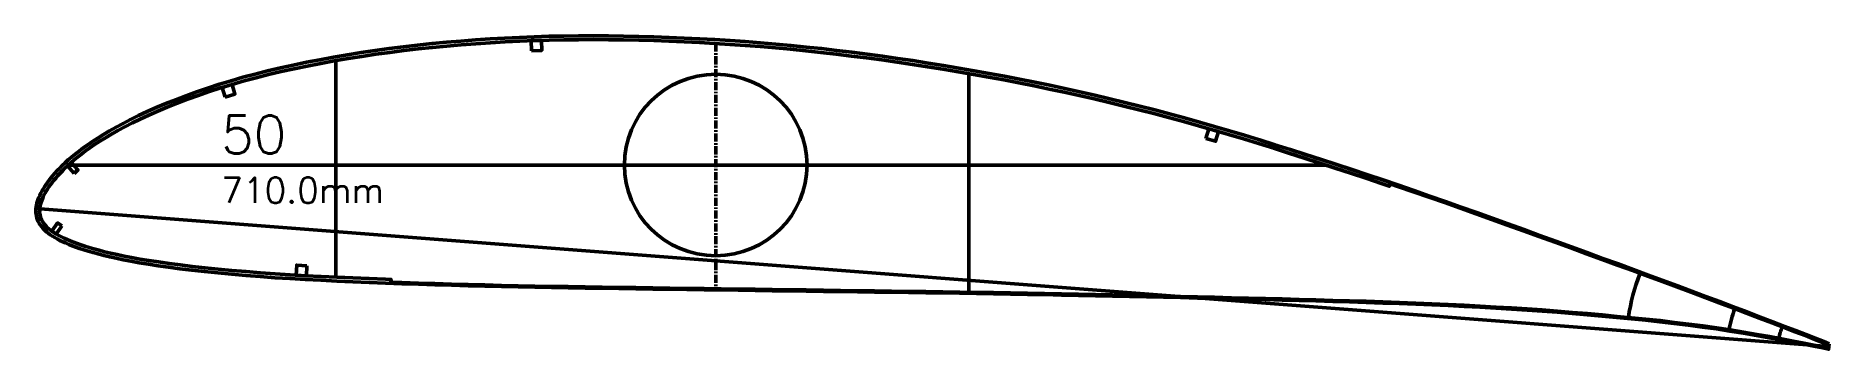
# Model space of a CAD drawing. Header units: metres. Extents: x -3 to 1074, y -15727 to -22.
# Drawn here: x -2 to 706, y -10173 to -10049 of the extents above; entities that cross this region are included whole.
import ezdxf
from ezdxf.enums import TextEntityAlignment as Align

# ---------------------------------------------------------------- set-up
doc = ezdxf.new("R2010")
doc.units = ezdxf.units.M
doc.linetypes.add('CENTER', pattern=[5.08, 3.175, -0.635, 0.635, -0.635])
for name, color, linetype, lineweight in [('FoilLayer', 7, 'Continuous', 50), ('StringerLayer', 7, 'Continuous', 50), ('SubLayer', 7, 'Continuous', 50), ('TextLayer', 7, 'Continuous', 50)]:
    doc.layers.add(name, color=color, linetype=linetype, lineweight=lineweight)
doc.styles.add('MSゴシック', font='romans')

msp = doc.modelspace()

# ---------------------------------------------------------------- texts
at = {"layer": 'TextLayer', "style": 'MSゴシック'}
msp.add_text('50', height=15, dxfattribs=at).set_placement((71, -10100), align=Align.BOTTOM_LEFT)
msp.add_text('710.0mm', height=10, dxfattribs=at).set_placement((71, -10105), align=Align.TOP_LEFT)

# ---------------------------------------------------------------- linework, layer by layer
at = {"layer": 'FoilLayer'}
for points in [[(705.87, -10170.66), (703.76, -10169.8), (700.36, -10168.48), (696.68, -10167.02), (692.66, -10165.46), (688.28, -10163.79), (683.57, -10161.99), (678.58, -10160.08), (673.36, -10158.09), (667.99, -10156.04), (662.56, -10153.99), (657.1, -10151.97), (651.55, -10149.88), (645.94, -10147.75), (640.24, -10145.63), (634.44, -10143.48), (628.54, -10141.33), (622.53, -10139.12), (616.43, -10136.89), (610.25, -10134.63), (604.04, -10132.36), (597.8, -10130.08), (591.56, -10127.81), (585.32, -10125.55), (579.08, -10123.3), (572.84, -10121.05), (566.62, -10118.83), (560.42, -10116.61), (554.25, -10114.43), (548.09, -10112.27), (541.93, -10110.13), (535.79, -10108.01), (529.66, -10105.91), (523.55, -10103.84), (517.45, -10101.8), (511.35, -10099.79), (505.25, -10097.8), (499.15, -10095.83), (493.07, -10093.88), (487.02, -10091.97), (481.02, -10090.09), (475.05, -10088.27), (469.11, -10086.49), (463.19, -10084.76), (457.28, -10083.07), (451.38, -10081.42), (445.48, -10079.82), (439.59, -10078.25), (433.71, -10076.74), (427.81, -10075.26), (421.91, -10073.83), (416, -10072.44), (410.07, -10071.09), (404.14, -10069.78), (398.19, -10068.5), (392.24, -10067.27), (386.27, -10066.07), (380.29, -10064.92), (374.29, -10063.81), (368.27, -10062.72), (362.24, -10061.68), (356.21, -10060.67), (350.17, -10059.7), (344.13, -10058.76), (338.1, -10057.87), (332.07, -10057.02), (326.05, -10056.21), (320.02, -10055.44), (314.01, -10054.71), (307.99, -10054.02), (301.98, -10053.38), (295.96, -10052.78), (289.95, -10052.23), (283.94, -10051.72), (277.93, -10051.25), (271.92, -10050.83), (265.9, -10050.45), (259.88, -10050.11), (253.87, -10049.81), (247.87, -10049.56), (241.87, -10049.35), (235.88, -10049.18), (229.9, -10049.06), (223.94, -10048.99), (218, -10048.95), (212.1, -10048.97), (206.24, -10049.03), (200.41, -10049.15), (194.6, -10049.32), (188.79, -10049.55), (182.99, -10049.84), (177.2, -10050.17), (171.44, -10050.56), (165.68, -10051), (159.95, -10051.5), (154.25, -10052.04), (148.58, -10052.64), (142.95, -10053.29), (137.35, -10054), (131.8, -10054.76), (126.29, -10055.58), (120.83, -10056.45), (115.41, -10057.39), (110.02, -10058.39), (104.71, -10059.42), (99.49, -10060.5), (94.37, -10061.62), (89.35, -10062.8), (84.44, -10064.05), (79.62, -10065.35), (74.9, -10066.7), (70.28, -10068.11), (65.78, -10069.57), (61.4, -10071.07), (57.16, -10072.61), (53.06, -10074.18), (49.12, -10075.76), (45.36, -10077.34), (41.79, -10078.91), (38.42, -10080.47), (35.25, -10082.02), (32.29, -10083.54), (29.51, -10085.04), (26.93, -10086.51), (24.52, -10087.94), (22.28, -10089.33), (20.21, -10090.67), (18.29, -10091.98), (16.52, -10093.25), (14.87, -10094.49), (13.35, -10095.69), (11.94, -10096.86), (10.63, -10098), (9.41, -10099.1), (8.28, -10100.17), (7.24, -10101.21), (6.26, -10102.23), (5.36, -10103.22), (4.53, -10104.19), (3.75, -10105.13), (3.03, -10106.05), (2.37, -10106.95), (1.76, -10107.83), (1.19, -10108.69), (0.66, -10109.53), (0.19, -10110.36), (-0.23, -10111.19), (-0.62, -10111.99), (-0.97, -10112.78), (-1.28, -10113.56), (-1.53, -10114.33), (-1.73, -10115.09), (-1.9, -10115.84), (-2.03, -10116.57), (-2.12, -10117.29), (-2.16, -10118.01), (-2.16, -10118.74), (-2.1, -10119.47), (-1.97, -10120.2), (-1.78, -10120.94), (-1.52, -10121.67), (-1.2, -10122.39), (-0.82, -10123.1), (-0.38, -10123.79), (0.13, -10124.46), (0.7, -10125.12), (1.32, -10125.76), (2, -10126.38), (2.74, -10126.99), (3.53, -10127.58), (4.38, -10128.15), (5.29, -10128.7), (6.27, -10129.24), (7.31, -10129.77), (8.42, -10130.3), (9.6, -10130.82), (10.85, -10131.35), (12.18, -10131.89), (13.6, -10132.42), (15.13, -10132.96), (16.76, -10133.5), (18.51, -10134.04), (20.4, -10134.59), (22.43, -10135.15), (24.63, -10135.72), (27.01, -10136.3), (29.58, -10136.88), (32.36, -10137.47), (35.39, -10138.05), (38.68, -10138.63), (42.25, -10139.21), (46.11, -10139.8), (50.26, -10140.4), (54.69, -10140.98), (59.41, -10141.54), (64.4, -10142.08), (69.65, -10142.61), (75.1, -10143.13), (80.71, -10143.63), (86.43, -10144.1), (92.25, -10144.53), (98.18, -10144.91), (104.23, -10145.25), (110.4, -10145.57), (116.65, -10145.87), (122.98, -10146.14), (129.39, -10146.4), (135.87, -10146.65), (142.37, -10146.9), (148.88, -10147.13), (155.38, -10147.34), (161.9, -10147.53), (168.46, -10147.71), (175.04, -10147.87), (181.64, -10148.03), (188.23, -10148.18), (194.81, -10148.31), (201.41, -10148.42), (208.03, -10148.52), (214.69, -10148.61), (221.36, -10148.71), (228.05, -10148.82), (234.74, -10148.91), (241.45, -10149.01), (248.18, -10149.09), (254.91, -10149.18), (261.64, -10149.28), (268.38, -10149.38), (275.11, -10149.48), (281.84, -10149.57), (288.57, -10149.66), (295.3, -10149.75), (302.04, -10149.84), (308.77, -10149.93), (315.51, -10150.03), (322.24, -10150.13), (328.97, -10150.22), (335.7, -10150.3), (342.43, -10150.39), (349.16, -10150.48), (355.87, -10150.57), (362.58, -10150.67), (369.29, -10150.77), (376, -10150.88), (382.7, -10150.99), (389.39, -10151.11), (396.07, -10151.24), (402.76, -10151.38), (409.46, -10151.52), (416.17, -10151.67), (422.89, -10151.82), (429.61, -10151.97), (436.33, -10152.11), (443.05, -10152.25), (449.76, -10152.41), (456.47, -10152.56), (463.19, -10152.72), (469.89, -10152.88), (476.58, -10153.03), (483.25, -10153.19), (489.92, -10153.36), (496.58, -10153.55), (503.25, -10153.74), (509.91, -10153.93), (516.54, -10154.12), (523.12, -10154.32), (529.65, -10154.54), (536.16, -10154.78), (542.64, -10155.02), (549.05, -10155.28), (555.4, -10155.56), (561.71, -10155.88), (568, -10156.23), (574.28, -10156.59), (580.5, -10156.95), (586.59, -10157.31), (592.57, -10157.73), (598.52, -10158.21), (604.48, -10158.7), (610.37, -10159.17), (616.19, -10159.68), (621.97, -10160.26), (627.75, -10160.84), (633.46, -10161.38), (639.08, -10161.95), (644.68, -10162.63), (650.31, -10163.35), (655.91, -10164.07), (661.36, -10164.8), (666.7, -10165.62), (672.01, -10166.51), (677.22, -10167.4), (682.26, -10168.28), (687.05, -10169.15), (691.58, -10170), (695.83, -10170.81), (699.78, -10171.58), (703.41, -10172.3), (705.66, -10172.78)], [(705.71, -10171.08), (703.6, -10170.22), (700.2, -10168.9), (696.52, -10167.44), (692.5, -10165.88), (688.12, -10164.21), (683.41, -10162.41), (678.42, -10160.5), (673.2, -10158.51), (667.83, -10156.46), (662.41, -10154.41), (656.94, -10152.39), (651.39, -10150.3), (645.79, -10148.17), (640.08, -10146.05), (634.28, -10143.9), (628.39, -10141.75), (622.38, -10139.54), (616.27, -10137.31), (610.1, -10135.05), (603.88, -10132.78), (597.64, -10130.51), (591.4, -10128.23), (585.16, -10125.97), (578.93, -10123.72), (572.69, -10121.48), (566.47, -10119.25), (560.27, -10117.04), (554.1, -10114.85), (547.94, -10112.69), (541.79, -10110.55), (535.64, -10108.43), (532.61, -10107.39), (532.27, -10108.39), (529.18, -10107.33), (523.08, -10105.26), (516.98, -10103.23), (510.88, -10101.21), (504.79, -10099.22), (498.69, -10097.25), (492.61, -10095.31), (486.57, -10093.4), (480.58, -10091.53), (474.62, -10089.71), (468.69, -10087.93), (462.78, -10086.2), (456.88, -10084.51), (450.98, -10082.87), (445.1, -10081.27), (439.22, -10079.71), (433.34, -10078.19), (427.46, -10076.72), (421.57, -10075.29), (415.67, -10073.9), (409.75, -10072.55), (403.82, -10071.24), (397.89, -10069.97), (391.94, -10068.74), (385.99, -10067.55), (380.02, -10066.4), (374.02, -10065.28), (368.01, -10064.2), (361.99, -10063.16), (355.97, -10062.15), (349.94, -10061.18), (343.91, -10060.25), (337.89, -10059.35), (331.87, -10058.5), (325.86, -10057.69), (319.84, -10056.93), (313.84, -10056.2), (307.83, -10055.52), (301.83, -10054.88), (295.83, -10054.28), (289.83, -10053.72), (283.83, -10053.21), (277.83, -10052.75), (271.82, -10052.32), (265.81, -10051.94), (259.81, -10051.6), (253.81, -10051.31), (247.81, -10051.06), (241.83, -10050.85), (235.85, -10050.68), (229.88, -10050.56), (223.93, -10050.49), (218.01, -10050.45), (212.12, -10050.47), (206.27, -10050.53), (200.45, -10050.64), (194.66, -10050.82), (188.86, -10051.05), (183.08, -10051.34), (177.31, -10051.67), (171.55, -10052.06), (165.81, -10052.5), (160.1, -10052.99), (154.41, -10053.53), (148.76, -10054.13), (143.14, -10054.78), (137.56, -10055.48), (132.02, -10056.24), (126.53, -10057.06), (121.08, -10057.93), (115.68, -10058.87), (110.31, -10059.86), (105.01, -10060.89), (99.81, -10061.96), (94.71, -10063.08), (89.72, -10064.26), (84.83, -10065.49), (80.03, -10066.79), (75.34, -10068.14), (70.75, -10069.54), (66.27, -10070.99), (61.91, -10072.48), (57.69, -10074.01), (53.62, -10075.57), (49.7, -10077.14), (45.96, -10078.71), (42.42, -10080.27), (39.08, -10081.82), (35.94, -10083.35), (33, -10084.86), (30.25, -10086.35), (27.69, -10087.8), (25.31, -10089.21), (23.1, -10090.58), (21.05, -10091.91), (19.17, -10093.2), (17.42, -10094.45), (15.81, -10095.66), (14.31, -10096.85), (12.92, -10098), (11.64, -10099.11), (10.44, -10100.19), (9.34, -10101.24), (8.32, -10102.25), (7.37, -10103.24), (6.5, -10104.2), (5.69, -10105.14), (4.93, -10106.05), (4.24, -10106.94), (3.61, -10107.8), (3.01, -10108.66), (2.46, -10109.49), (1.96, -10110.28), (1.52, -10111.05), (1.12, -10111.84), (0.75, -10112.61), (0.42, -10113.32), (0.15, -10114.01), (-0.08, -10114.72), (-0.27, -10115.42), (-0.42, -10116.1), (-0.54, -10116.75), (-0.62, -10117.41), (-0.66, -10118), (-0.67, -10118.61), (-0.62, -10119.21), (-0.52, -10119.82), (-0.36, -10120.44), (-0.15, -10121.06), (0.12, -10121.68), (0.44, -10122.29), (0.82, -10122.89), (1.26, -10123.48), (1.77, -10124.07), (2.34, -10124.65), (2.95, -10125.23), (3.63, -10125.78), (4.36, -10126.33), (5.16, -10126.86), (6.02, -10127.39), (6.95, -10127.9), (7.96, -10128.42), (9.03, -10128.93), (10.18, -10129.44), (11.4, -10129.96), (12.71, -10130.48), (14.11, -10131.01), (15.6, -10131.54), (17.2, -10132.07), (18.93, -10132.6), (20.79, -10133.14), (22.81, -10133.69), (24.99, -10134.26), (27.34, -10134.83), (29.89, -10135.42), (32.65, -10136), (35.65, -10136.58), (38.92, -10137.15), (42.47, -10137.73), (46.32, -10138.32), (50.45, -10138.91), (54.87, -10139.49), (59.57, -10140.05), (64.55, -10140.59), (69.79, -10141.12), (75.23, -10141.64), (80.83, -10142.14), (86.54, -10142.6), (92.35, -10143.03), (98.27, -10143.41), (104.31, -10143.75), (110.47, -10144.07), (116.71, -10144.37), (123.04, -10144.65), (129.45, -10144.9), (135.92, -10145.16), (138.09, -10145.24), (138.05, -10146.29), (142.38, -10146.45), (148.89, -10146.68), (155.4, -10146.89), (161.92, -10147.08), (168.47, -10147.26), (175.05, -10147.42), (181.65, -10147.58), (188.24, -10147.73), (194.82, -10147.86), (201.41, -10147.97), (208.04, -10148.07), (214.7, -10148.16), (221.37, -10148.26), (228.05, -10148.37), (234.75, -10148.46), (241.46, -10148.56), (248.19, -10148.64), (254.92, -10148.74), (261.65, -10148.83), (268.39, -10148.93), (275.12, -10149.03), (281.85, -10149.12), (288.58, -10149.21), (295.31, -10149.3), (302.04, -10149.39), (308.78, -10149.48), (315.51, -10149.58), (322.25, -10149.68), (328.98, -10149.77), (335.71, -10149.85), (342.44, -10149.94), (349.16, -10150.03), (355.88, -10150.12), (362.59, -10150.22), (369.3, -10150.32), (376, -10150.43), (382.7, -10150.54), (389.4, -10150.66), (396.08, -10150.79), (402.77, -10150.93), (409.47, -10151.07), (416.18, -10151.22), (422.9, -10151.37), (429.62, -10151.52), (436.34, -10151.66), (443.06, -10151.8), (449.77, -10151.96), (456.48, -10152.11), (463.2, -10152.27), (469.9, -10152.43), (476.59, -10152.58), (483.27, -10152.74), (489.93, -10152.92), (496.59, -10153.1), (503.26, -10153.29), (509.92, -10153.48), (516.55, -10153.67), (523.14, -10153.87), (529.67, -10154.09), (536.18, -10154.33), (542.66, -10154.57), (549.07, -10154.83), (555.42, -10155.11), (561.73, -10155.43), (568.03, -10155.78), (574.3, -10156.14), (580.52, -10156.5), (586.62, -10156.86), (592.6, -10157.28), (598.56, -10157.76), (604.52, -10158.25), (610.41, -10158.72), (616.23, -10159.24), (622.02, -10159.81), (627.79, -10160.39), (633.5, -10160.93), (639.13, -10161.51), (644.73, -10162.18), (650.37, -10162.9), (655.97, -10163.62), (661.43, -10164.35), (666.78, -10165.18), (672.09, -10166.06), (677.3, -10166.96), (682.34, -10167.83), (687.13, -10168.7), (691.66, -10169.56), (695.92, -10170.37), (699.87, -10171.14), (703.51, -10171.86), (705.75, -10172.34)]]:
    msp.add_lwpolyline(points, close=True, dxfattribs=at)
at = {"layer": 'StringerLayer'}
for points in [[(193.55, -10054.86), (197.55, -10054.73), (197.43, -10050.74), (193.43, -10050.86), (193.55, -10054.86)], [(72.63, -10073.15), (76.46, -10071.98), (75.29, -10068.15), (71.46, -10069.32), (72.63, -10073.15)], [(459.78, -10089.49), (463.62, -10090.62), (464.75, -10086.78), (460.91, -10085.65), (459.78, -10089.49)], [(12.95, -10103.31), (14.44, -10101.97), (11.75, -10099.01), (10.27, -10100.35), (12.95, -10103.31)], [(8.07, -10124), (6.41, -10122.89), (4.18, -10126.21), (5.84, -10127.32), (8.07, -10124)], [(104.86, -10139.78), (100.87, -10139.55), (100.64, -10143.54), (104.64, -10143.77), (104.86, -10139.78)]]:
    msp.add_lwpolyline(points, dxfattribs=at)
at = {"layer": 'SubLayer', "linetype": 'CENTER'}
msp.add_line((266.25, -10051.97), (266.25, -10148.9), dxfattribs=at)
at = {"layer": 'SubLayer'}
for p, q in [((116.25, -10058.77), (116.25, -10144.35)), ((366.25, -10063.9), (366.25, -10150.27)), ((507.17, -10100), (10.65, -10100)), ((-2.11, -10117.25), (705.79, -10171.72))]:
    msp.add_line(p, q, dxfattribs=at)
for radius, start, end in [(80, 158.79197, 171.77225), (40, 158.07828, 170.4927), (20, 157.05955, 170.75464)]:
    msp.add_arc((705.79, -10171.72), radius, start, end, dxfattribs=at)
msp.add_ellipse((266.25, -10100), major_axis=(36.06, 0), ratio=0.993964, dxfattribs=at)

msp.set_redraw_order([(e.dxf.handle, doc.entitydb.next_handle()) for e in msp.query("TEXT MTEXT ATTDEF DIMENSION ARC_DIMENSION")])  # texts and dimensions are drawn at this point

doc.saveas('drawing.dxf')
